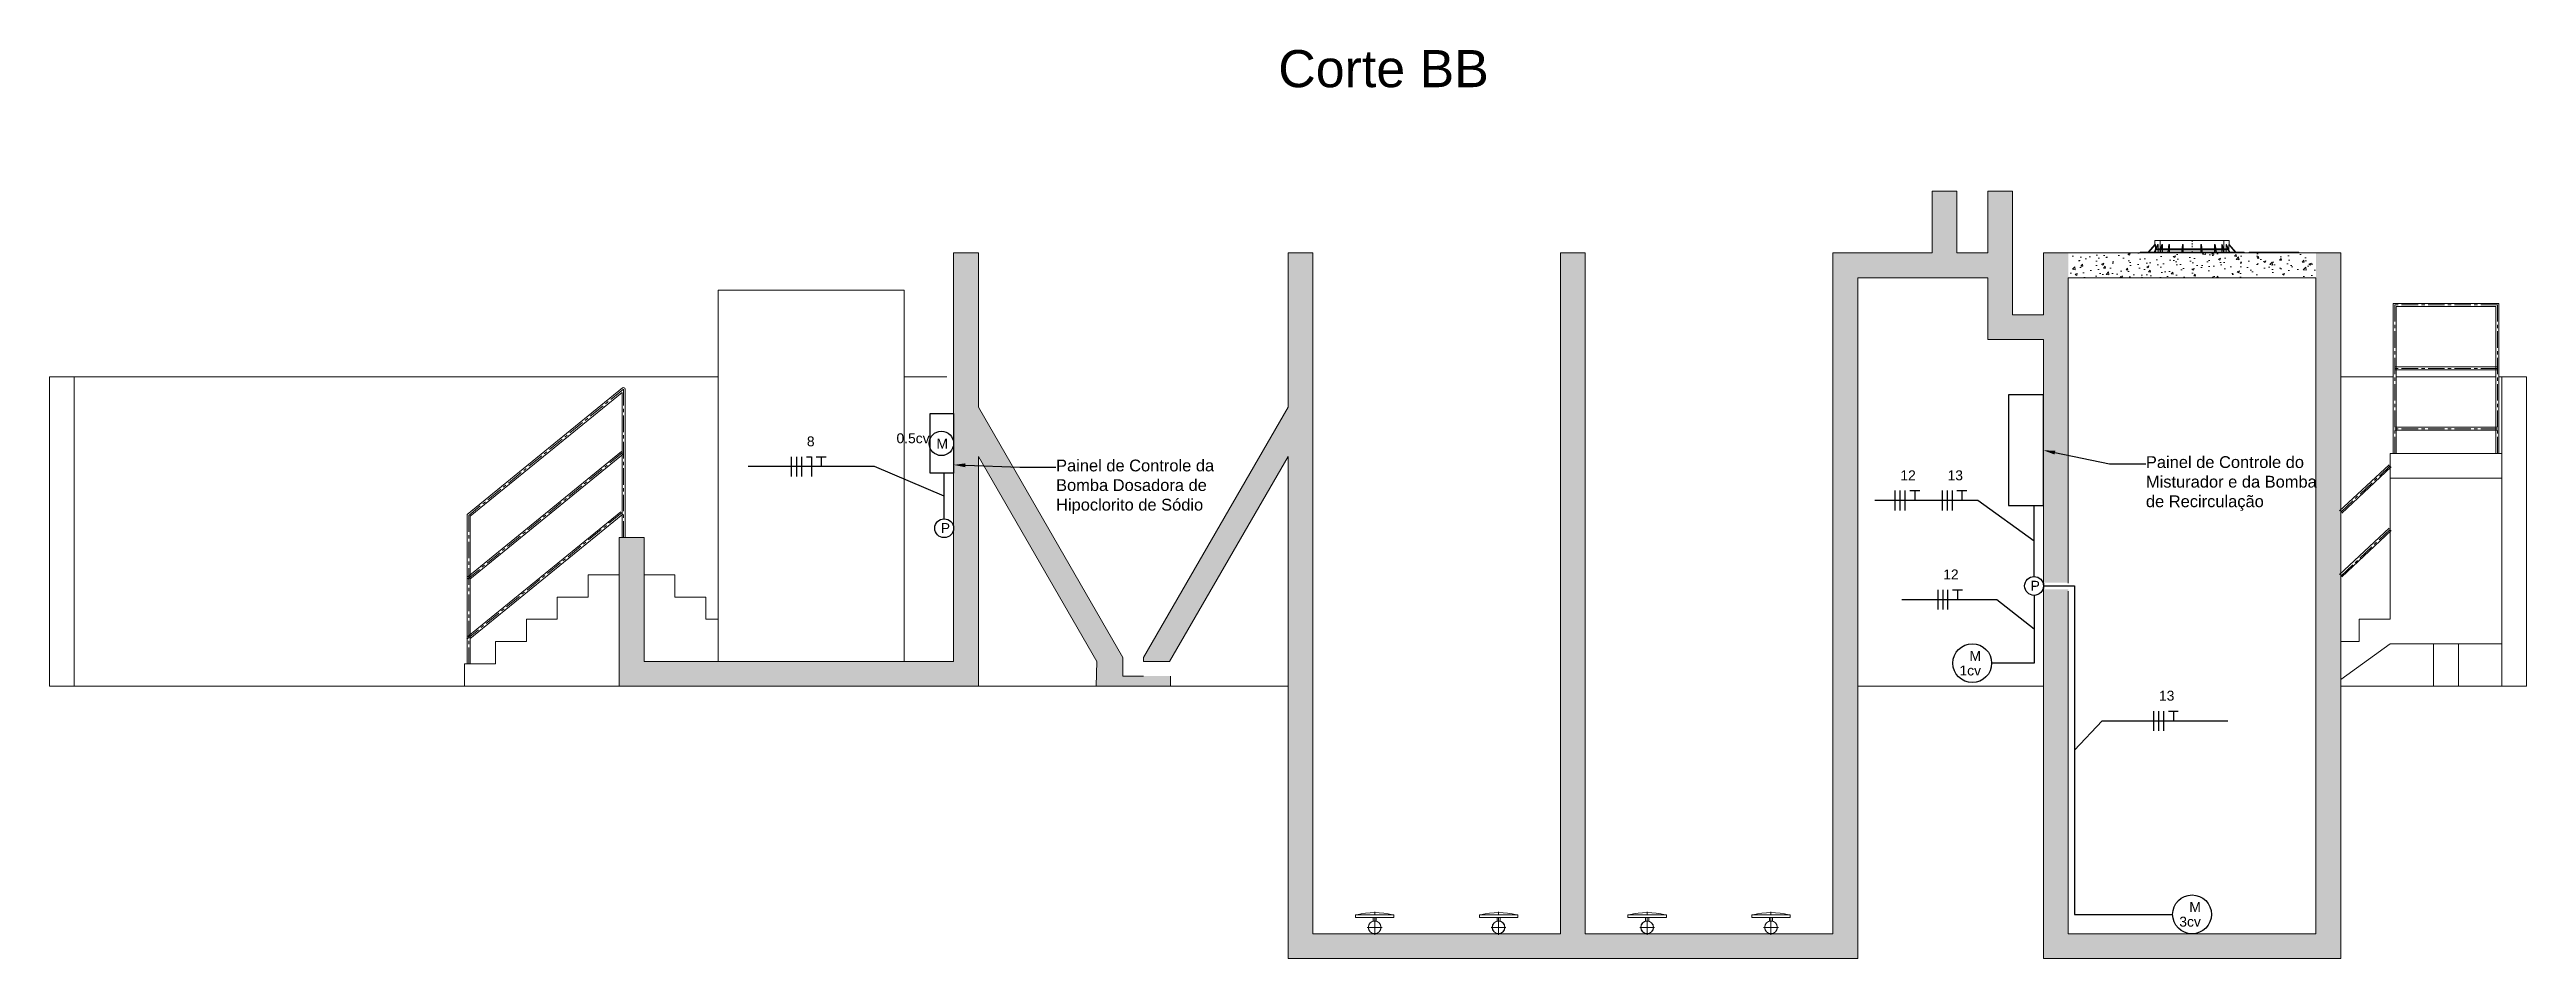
# Model space of a CAD drawing. Header units: millimetres. Extents: x -9869 to 1689, y 100 to 694.
# Drawn here: x 1489.1 to 1676.6, y 457.7 to 526.5 of the extents above; entities that cross this region are included whole.
import ezdxf
from ezdxf import colors
from ezdxf.entities.mleader import LeaderData, LeaderLine
from ezdxf.math import Vec2, Vec3

# ---------------------------------------------------------------- set-up
doc = ezdxf.new("R2010")
doc.units = ezdxf.units.MM
doc.linetypes.add('CENTER', pattern=[2, 1.25, -0.25, 0.25, -0.25])
doc.linetypes.add('SGC_DASHDOT', pattern=[1, 0.5, -0.25, 0, -0.25])
for name, color, linetype, lineweight in [('Alvenaria', 8, 'Continuous', 9), ('Aço 1020', 6, 'Continuous', 9), ('Centro', 1, 'CENTER', 5), ('COTAS', 5, 'Continuous', 5), ('M-EQUIPAMENTOS', 1, 'Continuous', 9), ('PAREDE', 7, 'Continuous', 9), ('SGC-Conexoes (Desenho Unifilar)', 6, 'Continuous', 5), ('SGC-Conexoes (Linhas Externas)', 6, 'Continuous', 9), ('SGC-EIXOS', 9, 'SGC_DASHDOT', 9)]:
    doc.layers.add(name, color=color, linetype=linetype, lineweight=lineweight)
doc.styles.get("Standard").update_dxf_attribs({"font": 'Arial.ttf'})
pattern_1 = [(50, (3204.2076, 583.3335), (1.6810786, -0.1470753), [0.1757812, -1.9335938]), (355, (3204.2076, 583.3335), (-0.3251984, 1.7629503), [0.140625, -1.546875]), (100.45144, (3204.3477, 583.3212), (1.3558801, 1.615875), [0.149391, -1.6433018]), (46.1842, (3204.2076, 583.8022), (2.5013469, -0.3879358), [0.263672, -2.9003906]), (96.63564, (3204.416, 583.77), (2.190614, 2.2830905), [0.2240867, -2.464954]), (351.18416, (3204.2076, 583.8022), (2.190614, 2.2830905), [0.2109375, -2.3203125]), (21, (3204.442, 583.685), (1.3990009, -0.943638), [0.1757812, -1.9335938]), (326, (3204.442, 583.685), (0.5702703, 1.6995704), [0.140625, -1.546875]), (71.45144, (3204.5586, 583.6064), (1.9692712, 0.7559324), [0.149391, -1.6433018]), (37.5, (3204.20765, 583.33346), (0.02849966, 0.78021997), [0, -1.528125, 0, -1.5703125, 0, -1.5527344]), (7.5, (3204.20765, 583.3335), (0.61656923, 0.92440245), [0, -0.8953125, 0, -1.49296875, 0, -0.59179687]), (327.5, (3203.685, 583.33346), (1.25114633, -0.05286298), [0, -0.5859375, 0, -1.828125, 0, -2.42578125]), (317.5, (3203.4506, 583.3335), (1.3668426, 0.23462105), [0, -0.76171875, 0, -1.2140625, 0, -1.72265625])]

msp = doc.modelspace()

# ---------------------------------------------------------------- texts
at = {"layer": 'COTAS', "insert": (1582.147, 526.459), "char_height": 2.8125, "attachment_point": 1}
msp.add_mtext_dynamic_manual_height_columns('Corte BB', width=4099.92409, gutter_width=0.75, heights=[0], dxfattribs=at)
at = {"layer": 'COTAS', "color": 2, "char_height": 0.75, "attachment_point": 1}
for s, insert in [('8', (1546.463, 497.197)), ('0.5cv', (1553.248, 497.433)), ('M', (1556.273, 497.023)), ('12', (1629.241, 494.627)), ('13', (1632.812, 494.627)), ('P', (1556.601, 490.633)), ('12', (1632.481, 487.117)), ('P', (1639.101, 486.259)), ('M', (1634.474, 480.948)), ('1cv', (1633.713, 479.842)), ('13', (1648.816, 477.935)), ('M', (1651.115, 461.924)), ('3cv', (1650.354, 460.819))]:
    msp.add_mtext_dynamic_manual_height_columns(s, width=1385.51337, gutter_width=0.75, heights=[0], dxfattribs=dict(at, insert=insert))

# ---------------------------------------------------------------- blocks, each defined once
blk = doc.blocks.new('BB-2-LC01-N0-D0-S0', base_point=(-106625, -46704))
at = {"layer": 'SGC-Conexoes (Linhas Externas)'}
for p, q in [((-107045, -46798), (-106205, -46798)), ((-107045, -46804), (-107045, -46798)), ((-106979, -46798), (-106926, -46735)), ((-106975, -46798), (-106921, -46735)), ((-106930, -46798), (-106904, -46735)), ((-106926, -46735), (-106921, -46735)), ((-106925, -46704), (-106325, -46704)), ((-106925, -46704), (-106925, -46735)), ((-106925, -46798), (-106900, -46735)), ((-106921, -46795), (-106921, -46735)), ((-106330, -46771), (-106920, -46771)), ((-106920, -46771), (-106920, -46779)), ((-106920, -46779), (-106330, -46779)), ((-106904, -46735), (-106900, -46735)), ((-106900, -46798), (-106900, -46735)), ((-106884, -46798), (-106869, -46735)), ((-106882, -46704), (-106369, -46704)), ((-106882, -46704), (-106882, -46771)), ((-106879, -46798), (-106865, -46735)), ((-106869, -46735), (-106865, -46735)), ((-106865, -46798), (-106865, -46735)), ((-106822, -46798), (-106812, -46735)), ((-106817, -46798), (-106807, -46735)), ((-106812, -46735), (-106807, -46735)), ((-106807, -46798), (-106807, -46735)), ((-106787, -46771), (-106787, -46779)), ((-106764, -46771), (-106764, -46779)), ((-106708, -46798), (-106701, -46735)), ((-106703, -46798), (-106697, -46735)), ((-106701, -46735), (-106697, -46735)), ((-106697, -46798), (-106697, -46735)), ((-106547, -46798), (-106554, -46735)), ((-106549, -46735), (-106554, -46735)), ((-106554, -46798), (-106554, -46735)), ((-106543, -46798), (-106549, -46735)), ((-106487, -46771), (-106487, -46779)), ((-106464, -46771), (-106464, -46779)), ((-106439, -46735), (-106443, -46735)), ((-106433, -46798), (-106443, -46735)), ((-106443, -46798), (-106443, -46735)), ((-106429, -46798), (-106439, -46735)), ((-106382, -46735), (-106386, -46735)), ((-106371, -46798), (-106386, -46735)), ((-106386, -46798), (-106386, -46735)), ((-106367, -46798), (-106382, -46735)), ((-106369, -46704), (-106369, -46771)), ((-106325, -46798), (-106351, -46735)), ((-106347, -46735), (-106351, -46735)), ((-106351, -46798), (-106351, -46735)), ((-106321, -46798), (-106347, -46735)), ((-106330, -46771), (-106330, -46779)), ((-106276, -46798), (-106329, -46735)), ((-106325, -46735), (-106329, -46735)), ((-106329, -46795), (-106329, -46735)), ((-106325, -46704), (-106325, -46735)), ((-106271, -46798), (-106325, -46735)), ((-106205, -46804), (-106205, -46798)), ((-106205, -46804), (-106205, -46798)), ((-107045, -46804), (-106205, -46804))]:
    blk.add_line(p, q, dxfattribs=at)
at = {"layer": 'SGC-EIXOS'}
blk.add_line((-106625, -46704), (-106625, -46804), dxfattribs=at)

# ---------------------------------------------------------------- hatches: boundary and pattern name
at = {"layer": 'Alvenaria'}
h = msp.add_hatch(dxfattribs=at)
h.set_pattern_fill('AR-CONC', color=256, scale=0.234375)
h.set_pattern_definition(pattern_1)
h.paths.add_polyline_path([(1640.07, 486.12), (1641.945, 486.12), (1641.945, 511.093), (1640.07, 511.093), (1640.07, 506.406), (1637.727, 506.406), (1637.727, 515.781), (1635.852, 515.781), (1635.852, 511.093), (1633.508, 511.093), (1633.508, 515.781), (1631.633, 515.781), (1631.633, 511.093), (1624.133, 511.093), (1624.133, 459.531), (1605.383, 459.531), (1605.383, 511.093), (1603.508, 511.093), (1603.508, 459.531), (1584.758, 459.531), (1584.758, 511.093), (1582.883, 511.093), (1582.883, 499.418), (1571.938, 480.46), (1571.938, 480.15), (1573.924, 480.15), (1582.883, 495.668), (1582.883, 457.656), (1626.008, 457.656), (1626.008, 509.218), (1635.852, 509.218), (1635.852, 504.531), (1640.07, 504.531)])
h.paths.add_polyline_path([(1641.945, 485.62), (1640.07, 485.62), (1640.07, 457.656), (1662.57, 457.656), (1662.57, 511.093), (1660.695, 511.093), (1660.695, 459.531), (1641.945, 459.531)])
h = msp.add_hatch(dxfattribs=at)
h.set_pattern_fill('AR-CONC', color=256, scale=0.234375)
h.set_pattern_definition(pattern_1)
h.paths.add_polyline_path([(1534.133, 489.531), (1532.258, 489.531), (1532.258, 478.281), (1559.445, 478.281), (1559.445, 495.668), (1568.405, 480.15), (1568.349, 478.281), (1573.979, 478.281), (1573.979, 479.044), (1572.824, 479.044), (1571.938, 479.044), (1570.391, 479.044), (1570.391, 480.46), (1559.445, 499.418), (1559.445, 511.093), (1557.57, 511.093), (1557.57, 480.156), (1534.133, 480.156)])
h = msp.add_hatch(dxfattribs=at)
h.set_pattern_fill('AR-CONC', color=256, scale=0.009375)
h.set_pattern_definition([(50, (100.7038, -1705.818), (1.7079813, -0.1494289), [0.1785937, -1.9645313]), (355, (100.7038, -1705.818), (-0.3304071, 1.7911579), [0.142875, -1.5716305]), (100.451445, (100.8461, -1705.8304), (1.3775742, 1.6417289), [0.1517813, -1.669596]), (46.1842, (100.7038, -1705.3417), (2.541366, -0.3941468), [0.2678906, -2.9467969]), (96.63556, (100.9156, -1705.3746), (2.2256638, 2.31962), [0.227672, -2.5043963]), (351.18415, (100.7038, -1705.3417), (2.2256638, 2.31962), [0.2143122, -2.357435]), (21, (100.9419, -1705.4608), (1.4213849, -0.9587362), [0.1785937, -1.9645313]), (326, (100.942, -1705.4608), (0.579394, 1.7267622), [0.142875, -1.571625]), (71.451445, (101.0604, -1705.5407), (2.0007789, 0.768026), [0.1517813, -1.6695932]), (37.5, (100.7038, -1705.81796), (0.02895566, 0.79270349), [0, -1.552575, 0, -1.5954375, 0, -1.57757813]), (7.5, (100.7038, -1705.818), (0.62643434, 0.9391929), [0, -0.9096375, 0, -1.51685625, 0, -0.60126563]), (327.5, (100.1728, -1705.81796), (1.27116183, -0.05370697), [0, -0.5953125, 0, -1.857375, 0, -2.46459375]), (317.5, (99.9347, -1705.818), (1.38871108, 0.23837335), [0, -0.77390625, 0, -1.2334875, 0, -1.75021875])])
h.paths.add_polyline_path([(1660.695, 511.093), (1641.945, 511.093), (1641.945, 509.218), (1660.695, 509.218)])

# ---------------------------------------------------------------- linework, layer by layer
at = {"color": 2}
for p, q in [((1545.3, 494.159), (1545.3, 495.659)), ((1545.675, 495.659), (1545.675, 494.159)), ((1546.05, 495.659), (1546.05, 494.159)), ((1546.425, 495.659), (1546.8, 495.659)), ((1546.8, 495.659), (1546.8, 494.159)), ((1547.175, 495.659), (1547.55, 495.659)), ((1547.55, 495.659), (1547.925, 495.659)), ((1547.55, 495.659), (1547.55, 494.91)), ((1551.594, 494.909), (1542.007, 494.909)), ((1556.858, 492.679), (1551.594, 494.909)), ((1556.858, 490.956), (1556.858, 494.403)), ((1635.104, 492.342), (1627.308, 492.342)), ((1628.828, 493.089), (1628.828, 491.589)), ((1629.203, 493.089), (1629.203, 491.589)), ((1629.578, 493.089), (1629.578, 491.589)), ((1629.953, 493.089), (1630.328, 493.089)), ((1630.328, 493.089), (1630.703, 493.089)), ((1630.328, 493.089), (1630.328, 492.341)), ((1632.4, 493.089), (1632.4, 491.589)), ((1632.775, 493.089), (1632.775, 491.589)), ((1633.15, 493.089), (1633.15, 491.589)), ((1633.525, 493.089), (1633.9, 493.089)), ((1633.9, 493.089), (1634.275, 493.089)), ((1633.9, 493.089), (1633.9, 492.341)), ((1639.358, 489.267), (1635.104, 492.342)), ((1639.358, 486.582), (1639.358, 491.952)), ((1640.07, 486.07), (1640.07, 485.67)), ((1640.07, 485.87), (1642.427, 485.87)), ((1642.427, 485.87), (1642.427, 460.999)), ((1636.543, 484.83), (1629.35, 484.83)), ((1632.068, 485.579), (1632.068, 484.079)), ((1632.443, 485.579), (1632.443, 484.079)), ((1632.818, 485.579), (1632.818, 484.079)), ((1633.193, 485.579), (1633.568, 485.579)), ((1633.568, 485.579), (1633.943, 485.579)), ((1633.568, 485.579), (1633.568, 484.831)), ((1639.358, 482.59), (1636.543, 484.83)), ((1639.358, 485.157), (1639.358, 480.023)), ((1639.358, 480.023), (1636.149, 480.023)), ((1648.403, 476.397), (1648.403, 474.897)), ((1648.778, 476.397), (1648.778, 474.897)), ((1649.153, 476.397), (1649.153, 474.897)), ((1649.528, 476.397), (1649.903, 476.397)), ((1649.903, 476.397), (1650.278, 476.397)), ((1649.903, 476.397), (1649.903, 475.649)), ((1642.427, 473.435), (1644.524, 475.648)), ((1644.524, 475.648), (1654.038, 475.648)), ((1642.427, 460.999), (1649.852, 460.999))]:
    msp.add_line(p, q, dxfattribs=at)
for points in [[(1557.57, 494.403), (1555.798, 494.403), (1555.798, 498.932), (1557.57, 498.932)], [(1640.07, 500.338), (1637.428, 500.338), (1637.428, 491.952), (1640.07, 491.952)]]:
    msp.add_lwpolyline(points, close=True, dxfattribs=at)
for centre, radius in [((1556.648, 496.667), 0.923), ((1556.858, 490.243), 0.713), ((1639.358, 485.87), 0.713), ((1634.68, 480.023), 1.469), ((1651.32, 460.999), 1.469)]:
    msp.add_circle(centre, radius, dxfattribs=at)
at = {"layer": 'Aço 1020'}
msp.add_lwpolyline([(1655.654, 511.149), (1659.404, 511.149), (1659.404, 511.093), (1655.654, 511.093)], close=True, dxfattribs=at)
at = {"layer": 'Centro'}
for p, q in [((1666.657, 495.906), (1666.657, 507.156)), ((1674.43, 507.156), (1666.657, 507.156)), ((1674.43, 495.906), (1674.43, 507.156)), ((1532.586, 500.781), (1520.867, 491.218)), ((1532.586, 489.531), (1532.586, 500.781)), ((1674.43, 502.346), (1666.657, 502.346)), ((1674.43, 497.781), (1666.657, 497.781)), ((1532.516, 495.976), (1520.797, 486.414)), ((1666.329, 495.906), (1666.657, 495.906)), ((1666.985, 495.906), (1666.657, 495.906)), ((1674.102, 495.906), (1674.43, 495.906)), ((1674.758, 495.906), (1674.43, 495.906)), ((1662.57, 491.468), (1666.32, 494.963)), ((1532.449, 491.407), (1520.731, 481.844)), ((1520.867, 479.968), (1520.867, 491.218)), ((1532.258, 489.531), (1532.586, 489.531)), ((1532.914, 489.531), (1532.586, 489.531)), ((1662.57, 486.601), (1666.32, 490.154)), ((1520.867, 479.968), (1520.867, 486.409)), ((1520.867, 479.968), (1520.867, 481.843)), ((1520.539, 479.968), (1520.867, 479.968)), ((1521.195, 479.968), (1520.867, 479.968)), ((1589.445, 459.451), (1589.445, 461.326)), ((1598.82, 459.451), (1598.82, 461.326)), ((1610.07, 459.451), (1610.07, 461.326)), ((1619.445, 459.451), (1619.445, 461.326)), ((1588.883, 460.013), (1590.008, 460.013)), ((1598.258, 460.013), (1599.383, 460.013)), ((1609.508, 460.013), (1610.633, 460.013)), ((1618.883, 460.013), (1620.008, 460.013))]:
    msp.add_line(p, q, dxfattribs=at)
at = {"layer": 'M-EQUIPAMENTOS'}
for p, q in [((1553.82, 508.281), (1539.758, 508.281)), ((1539.758, 508.281), (1539.758, 480.156)), ((1553.82, 508.281), (1553.82, 480.156))]:
    msp.add_line(p, q, dxfattribs=at)
at = {"layer": 'PAREDE'}
for p, q in [((1633.508, 515.781), (1631.633, 515.781)), ((1631.633, 515.781), (1631.633, 511.093)), ((1633.508, 515.781), (1633.508, 511.093)), ((1637.727, 515.781), (1635.852, 515.781)), ((1635.852, 515.781), (1635.852, 511.093)), ((1637.727, 515.781), (1637.727, 506.406)), ((1557.57, 480.156), (1557.57, 511.093)), ((1557.57, 511.093), (1559.445, 511.093)), ((1559.445, 499.418), (1559.445, 511.093)), ((1582.883, 499.418), (1582.883, 511.093)), ((1582.883, 511.093), (1582.883, 501.718)), ((1582.883, 511.093), (1584.758, 511.093)), ((1584.758, 459.531), (1584.758, 511.093)), ((1603.508, 459.531), (1603.508, 511.093)), ((1603.508, 511.093), (1605.383, 511.093)), ((1605.383, 459.531), (1605.383, 511.093)), ((1624.133, 459.531), (1624.133, 511.093)), ((1624.133, 511.093), (1631.633, 511.093)), ((1633.508, 511.093), (1635.852, 511.093)), ((1637.727, 506.406), (1637.727, 511.093)), ((1640.07, 511.093), (1640.07, 506.406)), ((1640.07, 511.093), (1641.945, 511.093)), ((1641.945, 511.093), (1660.695, 511.093)), ((1660.695, 511.093), (1662.57, 511.093)), ((1662.57, 457.656), (1662.57, 511.093)), ((1626.008, 457.656), (1626.008, 509.218)), ((1626.008, 509.218), (1635.852, 509.218)), ((1635.852, 504.531), (1635.852, 509.218)), ((1640.07, 509.218), (1640.07, 506.406)), ((1641.945, 509.218), (1660.695, 509.218)), ((1641.945, 486.07), (1641.945, 509.218)), ((1660.695, 459.531), (1660.695, 509.218)), ((1637.727, 506.406), (1640.07, 506.406)), ((1640.07, 504.531), (1635.852, 504.531)), ((1640.07, 504.531), (1640.07, 457.656)), ((1489.133, 501.718), (1489.133, 478.281)), ((1491.008, 501.718), (1489.133, 501.718)), ((1491.008, 501.718), (1491.008, 478.281)), ((1491.008, 478.281), (1491.008, 501.718)), ((1491.008, 501.718), (1539.758, 501.718)), ((1553.82, 501.718), (1557.069, 501.718)), ((1666.539, 501.718), (1662.57, 501.718)), ((1674.313, 501.718), (1666.774, 501.718)), ((1674.758, 501.718), (1674.547, 501.718)), ((1674.758, 501.718), (1674.758, 478.281)), ((1676.633, 501.718), (1674.758, 501.718)), ((1676.633, 501.718), (1676.633, 478.281)), ((1676.633, 478.281), (1676.633, 501.718)), ((1570.391, 480.46), (1559.445, 499.418)), ((1571.938, 480.46), (1582.883, 499.418)), ((1559.445, 478.281), (1559.445, 495.668)), ((1568.405, 480.15), (1559.445, 495.668)), ((1573.924, 480.15), (1582.883, 495.668)), ((1582.883, 457.656), (1582.883, 495.668)), ((1674.758, 495.906), (1666.32, 495.906)), ((1666.32, 495.906), (1666.32, 494.031)), ((1666.32, 494.031), (1674.758, 494.031)), ((1666.32, 494.031), (1666.32, 483.343)), ((1534.133, 489.531), (1532.258, 489.531)), ((1532.258, 489.531), (1532.258, 478.281)), ((1534.133, 480.156), (1534.133, 489.531)), ((1532.258, 486.718), (1529.914, 486.718)), ((1529.914, 486.718), (1529.914, 485.031)), ((1534.133, 486.718), (1536.477, 486.718)), ((1536.477, 486.718), (1536.477, 485.031)), ((1529.914, 485.031), (1527.57, 485.031)), ((1527.57, 485.031), (1527.57, 483.343)), ((1536.477, 485.031), (1538.82, 485.031)), ((1538.82, 485.031), (1538.82, 483.343)), ((1641.945, 459.531), (1641.945, 485.47)), ((1527.57, 483.343), (1525.227, 483.343)), ((1525.227, 483.343), (1525.227, 481.656)), ((1538.82, 483.343), (1539.758, 483.343)), ((1663.977, 481.656), (1663.977, 483.343)), ((1663.977, 483.343), (1666.32, 483.343)), ((1525.227, 481.656), (1522.883, 481.656)), ((1522.883, 481.656), (1522.883, 479.968)), ((1557.57, 480.156), (1534.133, 480.156)), ((1568.405, 480.15), (1568.349, 478.292)), ((1570.391, 479.044), (1570.391, 480.46)), ((1571.938, 480.46), (1571.938, 480.15)), ((1573.924, 480.15), (1571.938, 480.15)), ((1662.57, 481.656), (1663.977, 481.656)), ((1662.57, 478.781), (1666.32, 481.481)), ((1666.32, 481.481), (1674.758, 481.481)), ((1669.602, 481.481), (1669.602, 478.281)), ((1671.477, 481.481), (1671.477, 478.281)), ((1582.883, 478.281), (1489.133, 478.281)), ((1522.883, 479.968), (1520.539, 479.968)), ((1520.539, 479.968), (1520.539, 478.281)), ((1571.938, 479.044), (1570.391, 479.044)), ((1573.979, 479.044), (1573.979, 478.292)), ((1640.07, 478.281), (1626.008, 478.281)), ((1660.695, 478.281), (1660.695, 459.531)), ((1662.57, 478.281), (1676.633, 478.281)), ((1662.57, 478.281), (1662.57, 478.281)), ((1603.508, 459.531), (1584.758, 459.531)), ((1587.992, 460.763), (1587.992, 460.951)), ((1587.992, 460.951), (1588.086, 460.951)), ((1587.992, 460.763), (1590.899, 460.763)), ((1590.805, 460.951), (1588.086, 460.951)), ((1589.561, 460.763), (1589.33, 460.763)), ((1589.33, 460.763), (1589.33, 460.482)), ((1589.561, 460.482), (1589.561, 460.763)), ((1590.899, 460.951), (1590.805, 460.951)), ((1590.899, 460.763), (1590.899, 460.951)), ((1597.367, 460.763), (1597.367, 460.951)), ((1597.367, 460.951), (1597.461, 460.951)), ((1597.367, 460.763), (1600.274, 460.763)), ((1600.18, 460.951), (1597.461, 460.951)), ((1598.936, 460.763), (1598.705, 460.763)), ((1598.705, 460.763), (1598.705, 460.482)), ((1598.936, 460.482), (1598.936, 460.763)), ((1600.274, 460.951), (1600.18, 460.951)), ((1600.274, 460.763), (1600.274, 460.951)), ((1624.133, 459.531), (1605.383, 459.531)), ((1608.617, 460.763), (1608.617, 460.951)), ((1608.617, 460.951), (1608.711, 460.951)), ((1608.617, 460.763), (1611.524, 460.763)), ((1611.43, 460.951), (1608.711, 460.951)), ((1610.186, 460.763), (1609.955, 460.763)), ((1609.955, 460.763), (1609.955, 460.482)), ((1610.186, 460.482), (1610.186, 460.763)), ((1611.524, 460.951), (1611.43, 460.951)), ((1611.524, 460.763), (1611.524, 460.951)), ((1617.992, 460.763), (1617.992, 460.951)), ((1617.992, 460.951), (1618.086, 460.951)), ((1617.992, 460.763), (1620.899, 460.763)), ((1620.805, 460.951), (1618.086, 460.951)), ((1619.561, 460.763), (1619.33, 460.763)), ((1619.33, 460.763), (1619.33, 460.482)), ((1619.561, 460.482), (1619.561, 460.763)), ((1620.899, 460.951), (1620.805, 460.951)), ((1620.899, 460.763), (1620.899, 460.951)), ((1660.695, 459.531), (1641.945, 459.531)), ((1582.883, 457.656), (1626.008, 457.656)), ((1662.57, 457.656), (1640.07, 457.656))]:
    msp.add_line(p, q, dxfattribs=at)
for centre, radius in [((1589.445, 460.013), 0.483), ((1589.445, 460.013), 0.469), ((1598.82, 460.013), 0.483), ((1598.82, 460.013), 0.469), ((1610.07, 460.013), 0.483), ((1610.07, 460.013), 0.469), ((1619.445, 460.013), 0.483), ((1619.445, 460.013), 0.469)]:
    msp.add_circle(centre, radius, dxfattribs=at)
for centre in [(1589.445, 456.072), (1598.82, 456.072), (1610.07, 456.072), (1619.445, 456.072)]:
    msp.add_arc(centre, 5.065, 74.43161, 105.56839, dxfattribs=at)
at = {"layer": 'SGC-Conexoes (Desenho Unifilar)'}
for p, q in [((1666.539, 495.906), (1666.539, 507.273)), ((1666.539, 507.273), (1674.547, 507.273)), ((1666.774, 495.906), (1666.774, 507.038)), ((1666.774, 507.038), (1674.313, 507.038)), ((1674.313, 507.038), (1674.313, 495.906)), ((1674.547, 507.273), (1674.547, 495.906)), ((1520.75, 491.274), (1532.512, 500.871)), ((1532.703, 500.781), (1532.703, 489.531)), ((1666.657, 502.463), (1674.43, 502.463)), ((1666.657, 502.229), (1674.43, 502.229)), ((1520.984, 491.163), (1532.469, 500.534)), ((1532.469, 500.534), (1532.469, 489.531)), ((1666.657, 497.898), (1674.43, 497.898)), ((1666.657, 497.663), (1674.43, 497.663)), ((1532.442, 496.067), (1520.793, 486.562)), ((1532.59, 495.886), (1520.941, 486.38)), ((1662.49, 491.554), (1666.24, 495.054)), ((1662.65, 491.382), (1666.4, 494.882)), ((1520.75, 479.968), (1520.75, 491.274)), ((1532.375, 491.497), (1520.793, 482.046)), ((1532.523, 491.316), (1520.941, 481.865)), ((1520.984, 479.968), (1520.984, 491.163)), ((1662.488, 486.742), (1666.238, 490.242)), ((1662.648, 486.571), (1666.398, 490.071))]:
    msp.add_line(p, q, dxfattribs=at)
msp.add_arc((1532.586, 500.781), 0.117, 0, 129.21445, dxfattribs=at)

# ---------------------------------------------------------------- block references
at = {"layer": 'SGC-Conexoes (Linhas Externas)', "xscale": 0.009375000000000001, "yscale": 0.009375000000000001, "zscale": 0.009375000000000001}
msp.add_blockref('BB-2-LC01-N0-D0-S0', (1651.32, 512.031), dxfattribs=at)

msp.set_redraw_order([(e.dxf.handle, doc.entitydb.next_handle()) for e in msp.query("TEXT MTEXT ATTDEF DIMENSION ARC_DIMENSION")])  # texts and dimensions are drawn at this point

# ---------------------------------------------------------------- leaders
at = {"layer": 'COTAS'}
ml = msp.add_multileader_mtext('Standard', dxfattribs=at)
ml.set_content('Painel de Controle da\\PBomba Dosadora de\\PHipoclorito de Sódio', color=256)
ml.set_leader_properties()
ml.build(insert=Vec2(0, 0))
ml.multileader.update_dxf_attribs({"arrow_head_size": 0.891})
ctx = ml.context
ctx.base_point, ctx.char_height, ctx.arrow_head_size, ctx.landing_gap_size, ctx.plane_origin = Vec3(1565.31, 494.871), 0.89064, 0.891, 0.0178, Vec3(1561.616, 517.257)
notes = []
notes.append((ctx, [(0, (1, 1, 0), (1562.58, 494.871), (1, 0), 2.73, [(0, [(1557.57, 495.04)], 0, [])])]))
ctx.mtext.insert, ctx.mtext.flow_direction = Vec3(1565.328, 495.44), 5
ml = msp.add_multileader_mtext('Standard', dxfattribs=at)
ml.set_content('Painel de Controle do \\PMisturador e da Bomba\\Pde Recirculação', color=256)
ml.set_leader_properties()
ml.build(insert=Vec2(0, 0))
ml.multileader.update_dxf_attribs({"arrow_head_size": 0.891})
ctx = ml.context
ctx.base_point, ctx.char_height, ctx.arrow_head_size, ctx.landing_gap_size, ctx.plane_origin = Vec3(1647.81, 495.13), 0.89064, 0.891, 0.0178, Vec3(1644.116, 517.516)
notes.append((ctx, [(0, (1, 1, 0), (1645.08, 495.13), (1, 0), 2.73, [(0, [(1640.07, 496.145)], 0, [])])]))
ctx.mtext.insert, ctx.mtext.flow_direction = Vec3(1647.828, 495.697), 5
for ctx, leaders in notes:
    for number, flags, end, landing, length, lines in leaders:
        leader = LeaderData()
        leader.index, (leader.has_last_leader_line, leader.has_dogleg_vector, leader.attachment_direction) = number, flags
        leader.last_leader_point, leader.dogleg_vector, leader.dogleg_length = Vec3(end), Vec3(landing), length
        for number, points, colour, breaks in lines:
            line = LeaderLine()
            line.index, line.vertices, line.color, line.breaks = number, Vec3.list(points), colors.encode_raw_color(colour), breaks
            leader.lines.append(line)
        ctx.leaders.append(leader)

doc.saveas('drawing.dxf')
